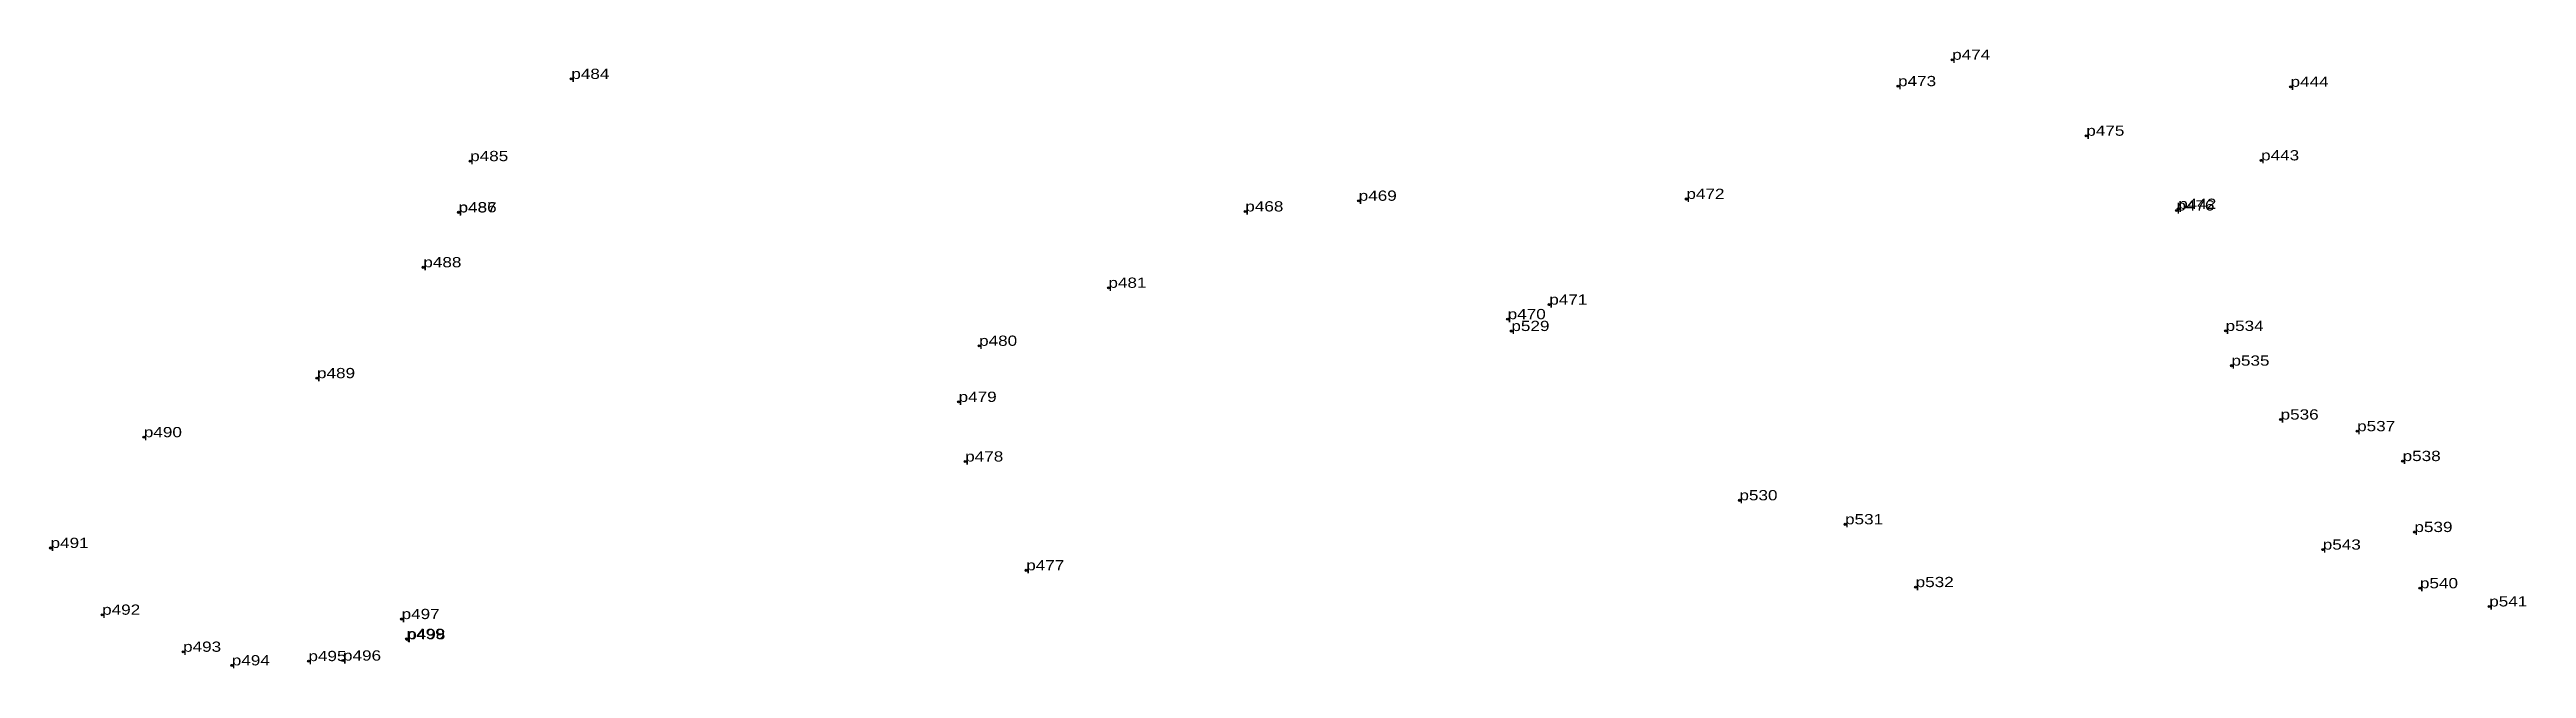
# Model space of a CAD drawing. Header units: metres. Extents: x 543607 to 546308, y 1834524 to 1839461.
# Drawn here: x 544124.5 to 544559.9, y 1839108.5 to 1839217.3 of the extents above; entities that cross this region are included whole.
import ezdxf

# ---------------------------------------------------------------- set-up
doc = ezdxf.new("R2010")
doc.units = ezdxf.units.M
doc.header["$LTSCALE"] = 0.72
doc.header["$PDMODE"] = 32
doc.header["$PDSIZE"] = 0.36
doc.layers.add('12', color=7, linetype='Continuous')
doc.layers.add('7', color=7, linetype='Continuous')

msp = doc.modelspace()

# ---------------------------------------------------------------- texts
at = {"layer": '12', "width": 1.25}
for s, p in [('p474', (544458.92, 1839215.47)), ('p474', (544458.92, 1839215.47)), ('p484', (544216.22, 1839212.1)), ('p484', (544216.22, 1839212.1)), ('p473', (544449.41, 1839210.83)), ('p473', (544449.41, 1839210.83)), ('p444', (544518.4, 1839210.72)), ('p444', (544518.4, 1839210.72)), ('p475', (544482.5, 1839202.11)), ('p475', (544482.5, 1839202.11)), ('p485', (544198.44, 1839197.65)), ('p485', (544198.44, 1839197.65)), ('p443', (544513.22, 1839197.78)), ('p443', (544513.22, 1839197.78)), ('p487', (544196.39, 1839188.62)), ('p487', (544196.39, 1839188.62)), ('p486', (544196.4, 1839188.65)), ('p486', (544196.4, 1839188.65)), ('p468', (544334.68, 1839188.8)), ('p468', (544334.68, 1839188.8)), ('p469', (544354.61, 1839190.68)), ('p469', (544354.61, 1839190.68)), ('p472', (544412.21, 1839191)), ('p472', (544412.21, 1839191)), ('p476', (544498.34, 1839188.97)), ('p476', (544498.34, 1839188.97)), ('p442', (544498.66, 1839189.26)), ('p442', (544498.66, 1839189.26)), ('p488', (544190.21, 1839178.98)), ('p488', (544190.21, 1839178.98)), ('p481', (544310.62, 1839175.38)), ('p481', (544310.62, 1839175.38)), ('p471', (544388.11, 1839172.42)), ('p471', (544388.11, 1839172.42)), ('p470', (544380.8, 1839169.86)), ('p470', (544380.8, 1839169.86)), ('p529', (544381.45, 1839167.78)), ('p529', (544381.45, 1839167.78)), ('p534', (544506.98, 1839167.8)), ('p534', (544506.98, 1839167.8)), ('p480', (544287.89, 1839165.18)), ('p480', (544287.89, 1839165.18)), ('p535', (544508.01, 1839161.69)), ('p535', (544508.01, 1839161.69)), ('p489', (544171.52, 1839159.49)), ('p489', (544171.52, 1839159.49)), ('p479', (544284.29, 1839155.32)), ('p479', (544284.29, 1839155.32)), ('p490', (544141.08, 1839149.11)), ('p490', (544141.08, 1839149.11)), ('p536', (544516.65, 1839152.22)), ('p536', (544516.65, 1839152.22)), ('p537', (544530.1, 1839150.17)), ('p537', (544530.1, 1839150.17)), ('p478', (544285.45, 1839144.84)), ('p478', (544285.45, 1839144.84)), ('p538', (544538.1, 1839144.92)), ('p538', (544538.1, 1839144.92)), ('p530', (544421.53, 1839138.02)), ('p530', (544421.53, 1839138.02)), ('p531', (544440.1, 1839133.8)), ('p531', (544440.1, 1839133.8)), ('p539', (544540.17, 1839132.44)), ('p539', (544540.17, 1839132.44)), ('p491', (544124.69, 1839129.64)), ('p491', (544124.69, 1839129.64)), ('p543', (544524.06, 1839129.35)), ('p543', (544524.06, 1839129.35)), ('p477', (544296.18, 1839125.71)), ('p477', (544296.18, 1839125.71)), ('p532', (544452.51, 1839122.76)), ('p532', (544452.51, 1839122.76)), ('p540', (544541.14, 1839122.56)), ('p540', (544541.14, 1839122.56)), ('p492', (544133.75, 1839117.9)), ('p492', (544133.75, 1839117.9)), ('p541', (544553.32, 1839119.36)), ('p541', (544553.32, 1839119.36)), ('p497', (544186.39, 1839117.14)), ('p497', (544186.39, 1839117.14)), ('p499', (544187.27, 1839113.65)), ('p499', (544187.27, 1839113.65)), ('p498', (544187.38, 1839113.58)), ('p498', (544187.38, 1839113.58)), ('p493', (544147.98, 1839111.39)), ('p493', (544147.98, 1839111.39)), ('p495', (544170.01, 1839109.75)), ('p495', (544170.01, 1839109.75)), ('p496', (544176.09, 1839109.84)), ('p496', (544176.09, 1839109.84)), ('p494', (544156.54, 1839109)), ('p494', (544156.54, 1839109))]:
    msp.add_text(s, height=1.8, dxfattribs=at).set_placement(p)

# ---------------------------------------------------------------- linework, layer by layer
at = {"layer": '7'}
for p in [(544458.92, 1839215.47), (544216.22, 1839212.1), (544449.41, 1839210.83), (544518.4, 1839210.72), (544482.5, 1839202.11), (544198.44, 1839197.65), (544513.22, 1839197.78), (544354.61, 1839190.68), (544412.21, 1839191), (544412.21, 1839190.99), (544498.66, 1839189.26), (544196.39, 1839188.62), (544196.4, 1839188.65), (544334.68, 1839188.8), (544498.34, 1839188.97), (544190.21, 1839178.98), (544310.62, 1839175.38), (544310.62, 1839175.37), (544388.11, 1839172.42), (544380.8, 1839169.86), (544381.45, 1839167.78), (544506.98, 1839167.8), (544287.89, 1839165.18), (544171.52, 1839159.49), (544508.01, 1839161.69), (544284.29, 1839155.32), (544516.65, 1839152.23), (544516.65, 1839152.22), (544530.1, 1839150.17), (544141.08, 1839149.11), (544285.45, 1839144.84), (544538.1, 1839144.92), (544421.53, 1839138.02), (544440.1, 1839133.8), (544124.69, 1839129.64), (544124.69, 1839129.63), (544524.06, 1839129.35), (544540.17, 1839132.44), (544296.18, 1839125.71), (544452.51, 1839122.76), (544541.14, 1839122.56), (544133.75, 1839117.9), (544186.39, 1839117.15), (544186.39, 1839117.14), (544553.32, 1839119.36), (544147.98, 1839111.39), (544187.27, 1839113.65), (544187.38, 1839113.58), (544156.54, 1839109), (544156.54, 1839108.99), (544170.01, 1839109.75), (544176.09, 1839109.84)]:
    msp.add_point(p, dxfattribs=at)

msp.set_redraw_order([(e.dxf.handle, doc.entitydb.next_handle()) for e in msp.query("TEXT MTEXT ATTDEF DIMENSION ARC_DIMENSION")])  # texts and dimensions are drawn at this point

doc.saveas('drawing.dxf')
